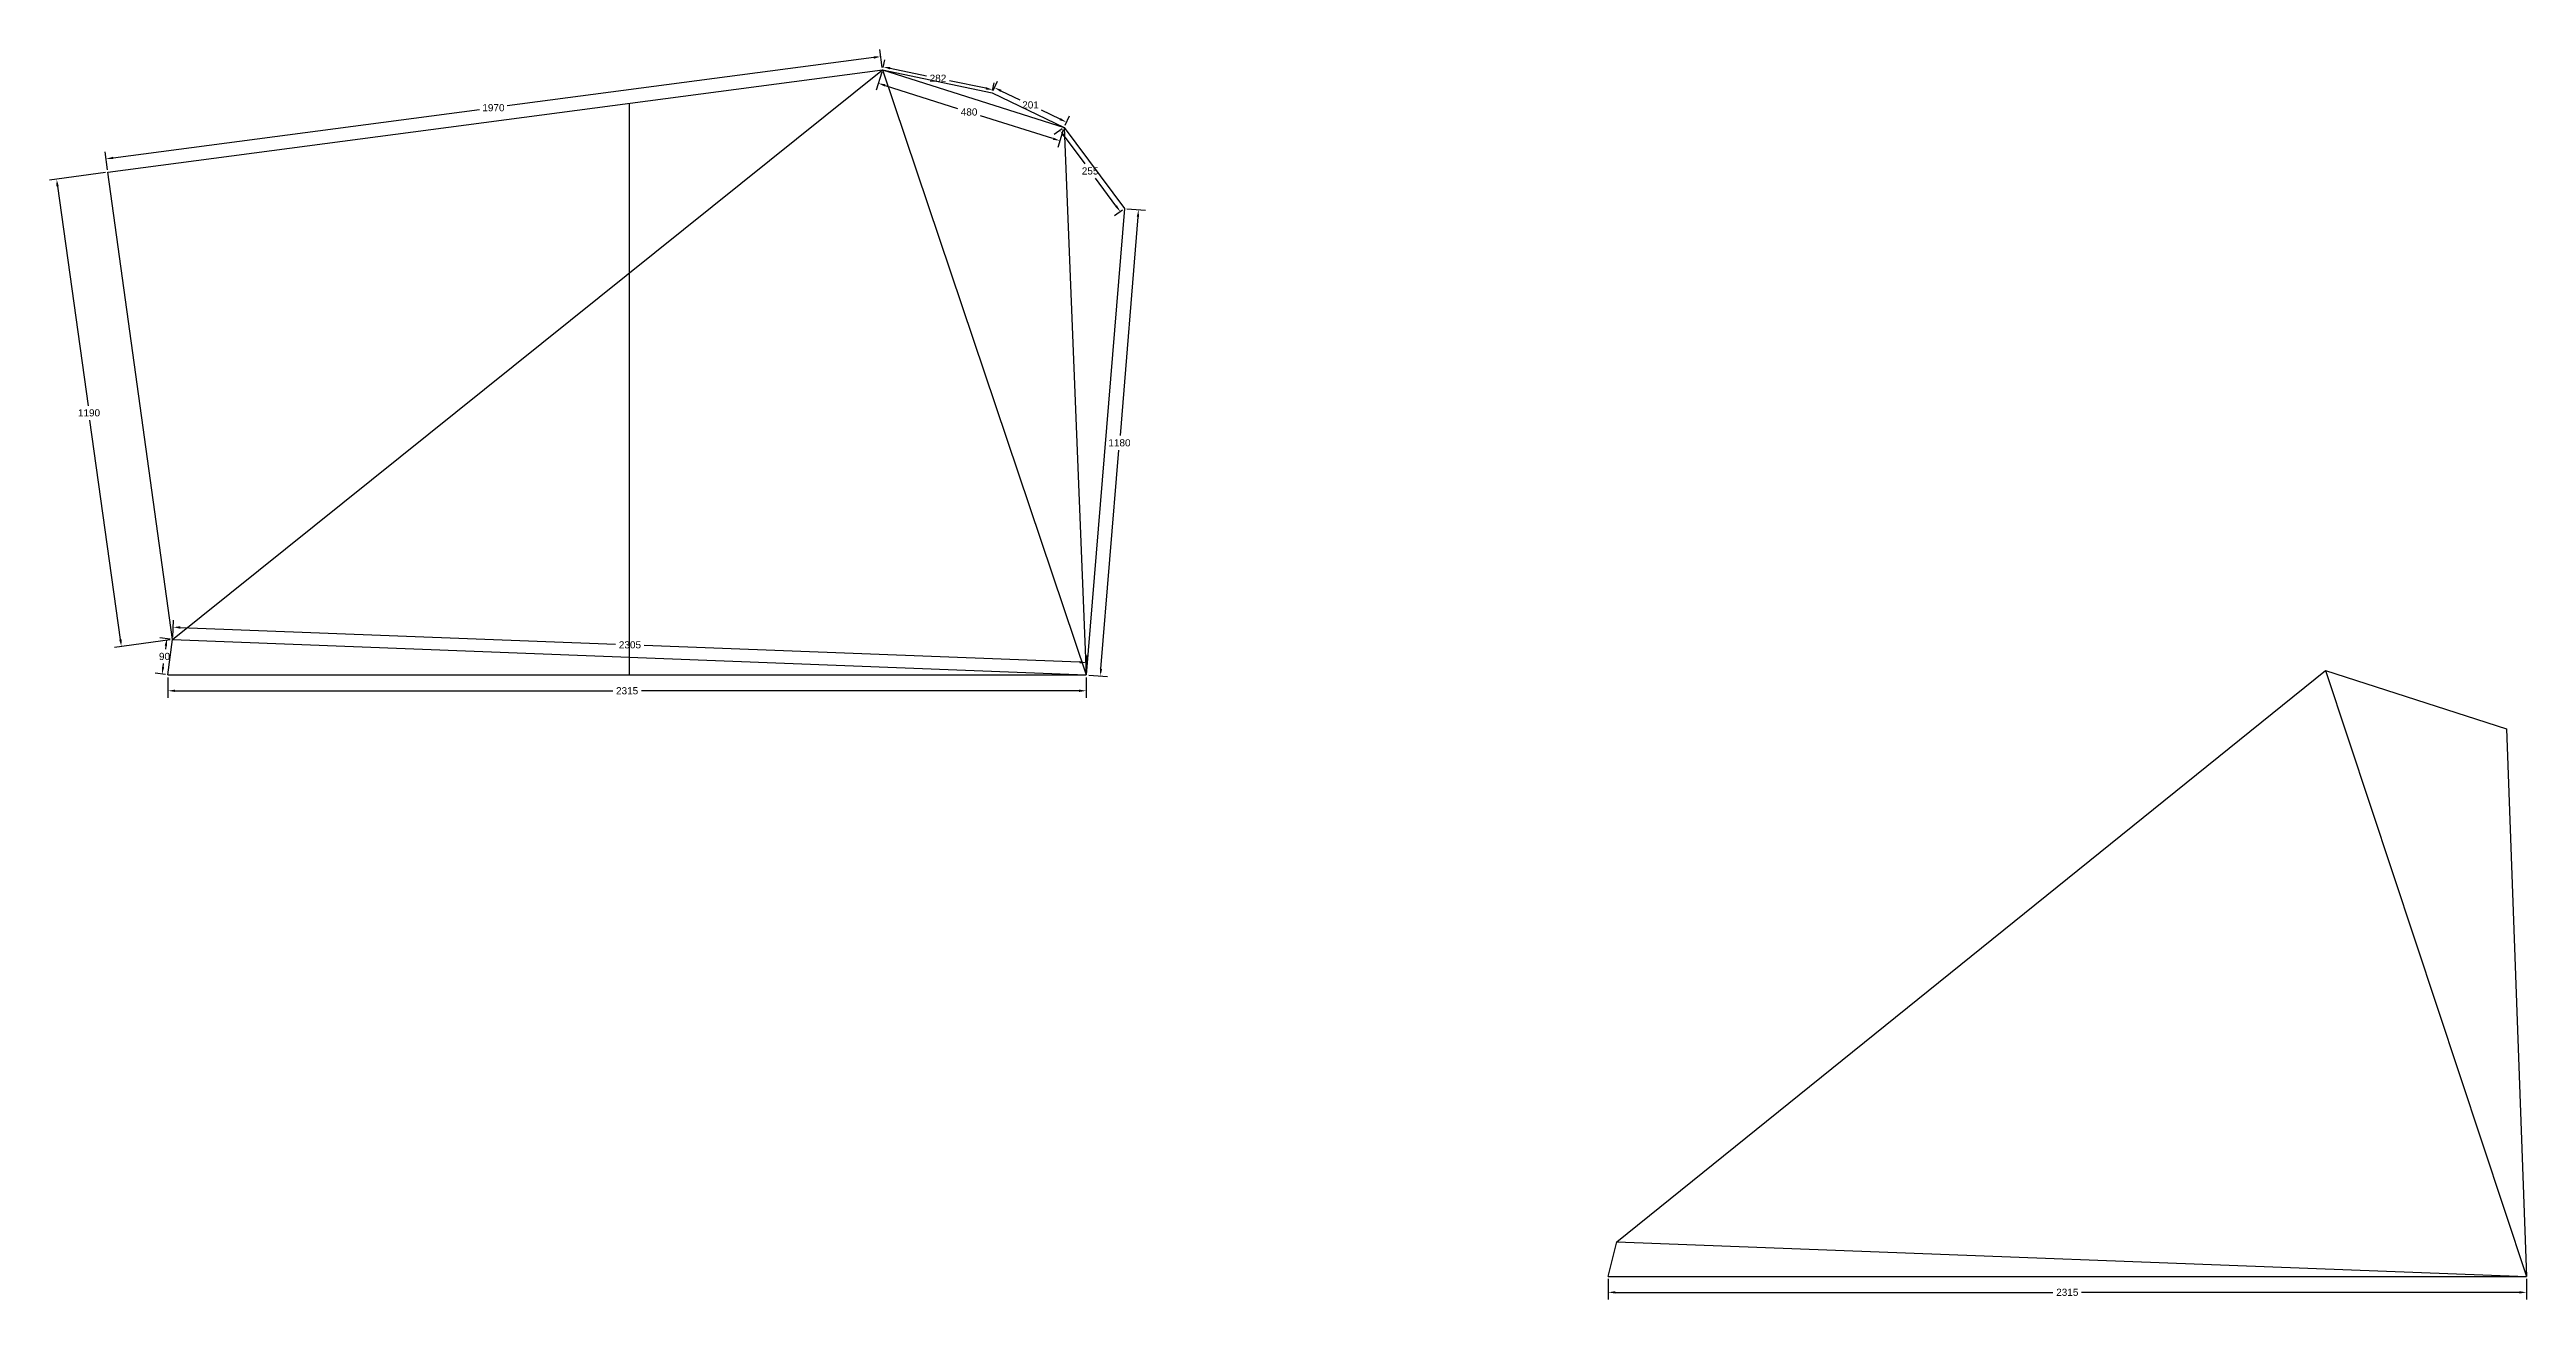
# Model space of a CAD drawing. Header units: inches. Extents: x -2903 to 3367, y -161 to 1064.
# Drawn here: x -796.1 to -733.6, y 799.6 to 831.1 of the extents above; entities that cross this region are included whole.
import ezdxf

# ---------------------------------------------------------------- set-up
doc = ezdxf.new("R2010")
doc.units = ezdxf.units.IN
doc.header["$MEASUREMENT"] = 0
doc.styles.get("Standard").update_dxf_attribs({"font": 'arial.ttf'})
doc.dimstyles.get("Standard").update_dxf_attribs({"dimtxt": 0.18, "dimasz": 0.18, "dimexe": 0.18, "dimexo": 0.0625, "dimgap": 0.09, "dimtad": 0, "dimtih": 1, "dimtoh": 1, "dimdec": 0, "dimlfac": 100, "dimzin": 0, "dimdsep": 46, "dimtxsty": 'Standard', "dimcen": 0.09, "dimadec": 0, "dimazin": 0, "dimtfac": 1, "dimtdec": 0, "dimtofl": 0, "dimtmove": 0, "dimatfit": 3, "dimfxl": 1, "dimtolj": 1, "dimtzin": 0, "dimarcsym": 0})

msp = doc.modelspace()

# ---------------------------------------------------------------- blocks, each defined once
blk = doc.blocks.new('*D261')
at = {"color": 0, "lineweight": -2, "transparency": 16777216}
for p, q in [((-756.786, 800.117), (-756.786, 799.599)), ((-733.636, 800.117), (-733.636, 799.599)), ((-756.606, 799.779), (-745.572, 799.779)), ((-733.816, 799.779), (-744.85, 799.779))]:
    blk.add_line(p, q, dxfattribs=at)
at = {"color": 0, "transparency": 16777216}
for points in [[(-756.606, 799.809), (-756.606, 799.749), (-756.786, 799.779)], [(-733.816, 799.809), (-733.816, 799.749), (-733.636, 799.779)]]:
    blk.add_solid(points, dxfattribs=at)
at = {"layer": 'Defpoints', "color": 0, "transparency": 16777216}
for p in [(-756.786, 800.18), (-733.636, 800.18), (-733.636, 799.779)]:
    blk.add_point(p, dxfattribs=at)
at = {"color": 0, "transparency": 16777216, "insert": (-745.211, 799.779), "char_height": 0.18, "attachment_point": 5}
blk.add_mtext('\\A1;2315', dxfattribs=at)
blk = doc.blocks.new('*D245')
at = {"color": 0, "lineweight": -2, "transparency": 16777216}
for p, q in [((-793.091, 815.288), (-793.091, 814.77)), ((-792.911, 814.95), (-781.877, 814.95)), ((-770.121, 814.95), (-781.155, 814.95)), ((-769.941, 815.288), (-769.941, 814.77))]:
    blk.add_line(p, q, dxfattribs=at)
at = {"color": 0, "transparency": 16777216}
for points in [[(-792.911, 814.98), (-792.911, 814.92), (-793.091, 814.95)], [(-770.121, 814.98), (-770.121, 814.92), (-769.941, 814.95)]]:
    blk.add_solid(points, dxfattribs=at)
at = {"layer": 'Defpoints', "color": 0, "transparency": 16777216}
for p in [(-793.091, 815.351), (-769.941, 815.351), (-769.941, 814.95)]:
    blk.add_point(p, dxfattribs=at)
at = {"color": 0, "transparency": 16777216, "insert": (-781.516, 814.95), "char_height": 0.18, "attachment_point": 5}
blk.add_mtext('\\A1;2315', dxfattribs=at)
blk = doc.blocks.new('*D246')
at = {"color": 0, "lineweight": -2, "transparency": 16777216}
for p, q in [((-792.971, 816.306), (-792.954, 816.734)), ((-792.782, 816.547), (-781.806, 816.122)), ((-770.109, 815.668), (-781.084, 816.094)), ((-769.938, 815.413), (-769.922, 815.841))]:
    blk.add_line(p, q, dxfattribs=at)
at = {"color": 0, "transparency": 16777216}
for points in [[(-792.78, 816.577), (-792.783, 816.517), (-792.961, 816.554)], [(-770.107, 815.698), (-770.11, 815.638), (-769.929, 815.661)]]:
    blk.add_solid(points, dxfattribs=at)
at = {"layer": 'Defpoints', "color": 0, "transparency": 16777216}
for p in [(-792.973, 816.243), (-792.961, 816.554), (-769.941, 815.351)]:
    blk.add_point(p, dxfattribs=at)
at = {"color": 0, "transparency": 16777216, "insert": (-781.445, 816.108), "char_height": 0.18, "attachment_point": 5}
blk.add_mtext('\\A1;2305', dxfattribs=at)
blk = doc.blocks.new('*D247')
at = {"color": 0, "lineweight": -2, "transparency": 16777216}
for p, q in [((-793.035, 816.251), (-793.298, 816.286)), ((-793.214, 815.549), (-793.202, 815.634)), ((-793.143, 816.084), (-793.155, 815.998)), ((-793.153, 815.359), (-793.416, 815.394))]:
    blk.add_line(p, q, dxfattribs=at)
at = {"color": 0, "transparency": 16777216}
for points in [[(-793.173, 816.088), (-793.113, 816.08), (-793.12, 816.262)], [(-793.243, 815.552), (-793.184, 815.545), (-793.237, 815.37)]]:
    blk.add_solid(points, dxfattribs=at)
at = {"layer": 'Defpoints', "color": 0, "transparency": 16777216}
for p in [(-793.12, 816.262), (-792.973, 816.243), (-793.091, 815.351)]:
    blk.add_point(p, dxfattribs=at)
at = {"color": 0, "transparency": 16777216, "insert": (-793.178, 815.816), "char_height": 0.18, "attachment_point": 5}
blk.add_mtext('\\A1;90', dxfattribs=at)
blk = doc.blocks.new('*D248')
at = {"color": 0, "lineweight": -2, "transparency": 16777216}
for p, q in [((-794.669, 828.022), (-796.076, 827.827)), ((-795.873, 827.673), (-795.106, 822.14)), ((-794.289, 816.243), (-795.056, 821.776)), ((-793.035, 816.235), (-794.442, 816.04))]:
    blk.add_line(p, q, dxfattribs=at)
at = {"color": 0, "transparency": 16777216}
for points in [[(-795.843, 827.677), (-795.903, 827.669), (-795.898, 827.852)], [(-794.259, 816.247), (-794.319, 816.238), (-794.264, 816.064)]]:
    blk.add_solid(points, dxfattribs=at)
at = {"layer": 'Defpoints', "color": 0, "transparency": 16777216}
for p in [(-794.607, 828.031), (-795.898, 827.852), (-792.973, 816.243)]:
    blk.add_point(p, dxfattribs=at)
at = {"color": 0, "transparency": 16777216, "insert": (-795.081, 821.958), "char_height": 0.18, "attachment_point": 5}
blk.add_mtext('\\A1;1190', dxfattribs=at)
blk = doc.blocks.new('*D249')
at = {"color": 0, "lineweight": -2, "transparency": 16777216}
for p, q in [((-775.085, 830.672), (-775.144, 831.122)), ((-775.299, 830.92), (-784.536, 829.701)), ((-794.473, 828.388), (-785.236, 829.608)), ((-794.615, 828.092), (-794.675, 828.543))]:
    blk.add_line(p, q, dxfattribs=at)
at = {"color": 0, "transparency": 16777216}
for points in [[(-775.303, 830.95), (-775.295, 830.891), (-775.121, 830.944)], [(-794.476, 828.418), (-794.469, 828.359), (-794.651, 828.365)]]:
    blk.add_solid(points, dxfattribs=at)
at = {"layer": 'Defpoints', "color": 0, "transparency": 16777216}
for p in [(-775.121, 830.944), (-775.076, 830.61), (-794.607, 828.031)]:
    blk.add_point(p, dxfattribs=at)
at = {"color": 0, "transparency": 16777216, "insert": (-784.886, 829.654), "char_height": 0.18, "attachment_point": 5}
blk.add_mtext('\\A1;1970', dxfattribs=at)
blk = doc.blocks.new('*D250')
at = {"color": 0, "lineweight": -2, "transparency": 16777216}
for p, q in [((-768.64, 826.903), (-769.09, 821.384)), ((-768.919, 827.107), (-768.446, 827.068)), ((-769.57, 815.501), (-769.12, 821.02)), ((-769.878, 815.346), (-769.405, 815.307))]:
    blk.add_line(p, q, dxfattribs=at)
at = {"color": 0, "transparency": 16777216}
for points in [[(-768.67, 826.906), (-768.61, 826.901), (-768.625, 827.083)], [(-769.6, 815.504), (-769.54, 815.499), (-769.585, 815.322)]]:
    blk.add_solid(points, dxfattribs=at)
at = {"layer": 'Defpoints', "color": 0, "transparency": 16777216}
for p in [(-768.981, 827.112), (-769.941, 815.351), (-769.585, 815.322)]:
    blk.add_point(p, dxfattribs=at)
at = {"color": 0, "transparency": 16777216, "insert": (-769.105, 821.202), "char_height": 0.18, "attachment_point": 5}
blk.add_mtext('\\A1;1180', dxfattribs=at)
blk = doc.blocks.new('*D251')
at = {"color": 0, "lineweight": -2, "transparency": 16777216}
for p, q in [((-775.095, 830.55), (-775.238, 830.1)), ((-775.012, 830.217), (-773.188, 829.639)), ((-770.78, 828.876), (-772.604, 829.454)), ((-770.52, 829.1), (-770.662, 828.65))]:
    blk.add_line(p, q, dxfattribs=at)
at = {"color": 0, "transparency": 16777216}
for points in [[(-775.003, 830.246), (-775.021, 830.189), (-775.184, 830.272)], [(-770.77, 828.904), (-770.789, 828.847), (-770.608, 828.821)]]:
    blk.add_solid(points, dxfattribs=at)
at = {"layer": 'Defpoints', "color": 0, "transparency": 16777216}
for p in [(-775.076, 830.61), (-770.608, 828.821), (-770.501, 829.159)]:
    blk.add_point(p, dxfattribs=at)
at = {"color": 0, "transparency": 16777216, "insert": (-772.896, 829.546), "char_height": 0.18, "attachment_point": 5}
blk.add_mtext('\\A1;480', dxfattribs=at)
blk = doc.blocks.new('*D252')
at = {"color": 0, "lineweight": -2, "transparency": 16777216}
for p, q in [((-770.551, 829.122), (-770.749, 828.976)), ((-770.497, 828.938), (-769.979, 828.241)), ((-769.192, 827.18), (-769.709, 827.877)), ((-769.031, 827.074), (-769.229, 826.928))]:
    blk.add_line(p, q, dxfattribs=at)
at = {"color": 0, "transparency": 16777216}
for points in [[(-770.473, 828.956), (-770.521, 828.92), (-770.604, 829.083)], [(-769.168, 827.197), (-769.216, 827.162), (-769.084, 827.035)]]:
    blk.add_solid(points, dxfattribs=at)
at = {"layer": 'Defpoints', "color": 0, "transparency": 16777216}
for p in [(-770.501, 829.159), (-769.084, 827.035), (-768.981, 827.112)]:
    blk.add_point(p, dxfattribs=at)
at = {"color": 0, "transparency": 16777216, "insert": (-769.844, 828.059), "char_height": 0.18, "attachment_point": 5}
blk.add_mtext('\\A1;255', dxfattribs=at)
blk = doc.blocks.new('*D253')
at = {"color": 0, "lineweight": -2, "transparency": 16777216}
for p, q in [((-775.064, 830.671), (-775.023, 830.862)), ((-774.884, 830.649), (-773.97, 830.457)), ((-772.476, 830.144), (-773.391, 830.336)), ((-772.303, 830.092), (-772.263, 830.284))]:
    blk.add_line(p, q, dxfattribs=at)
at = {"color": 0, "transparency": 16777216}
for points in [[(-774.878, 830.679), (-774.89, 830.62), (-775.06, 830.686)], [(-772.47, 830.174), (-772.482, 830.115), (-772.3, 830.107)]]:
    blk.add_solid(points, dxfattribs=at)
at = {"layer": 'Defpoints', "color": 0, "transparency": 16777216}
for p in [(-775.076, 830.61), (-775.06, 830.686), (-772.316, 830.031)]:
    blk.add_point(p, dxfattribs=at)
at = {"color": 0, "transparency": 16777216, "insert": (-773.68, 830.397), "char_height": 0.18, "attachment_point": 5}
blk.add_mtext('\\A1;282', dxfattribs=at)
blk = doc.blocks.new('*D254')
at = {"color": 0, "lineweight": -2, "transparency": 16777216}
for p, q in [((-772.289, 830.087), (-772.176, 830.322)), ((-772.092, 830.082), (-771.619, 829.855)), ((-770.601, 829.366), (-771.073, 829.593)), ((-770.474, 829.216), (-770.361, 829.451))]:
    blk.add_line(p, q, dxfattribs=at)
at = {"color": 0, "transparency": 16777216}
for points in [[(-772.079, 830.109), (-772.105, 830.055), (-772.254, 830.16)], [(-770.588, 829.393), (-770.614, 829.339), (-770.439, 829.289)]]:
    blk.add_solid(points, dxfattribs=at)
at = {"layer": 'Defpoints', "color": 0, "transparency": 16777216}
for p in [(-772.316, 830.031), (-770.439, 829.289), (-770.501, 829.159)]:
    blk.add_point(p, dxfattribs=at)
at = {"color": 0, "transparency": 16777216, "insert": (-771.346, 829.724), "char_height": 0.18, "attachment_point": 5}
blk.add_mtext('\\A1;201', dxfattribs=at)

# ---------------------------------------------------------------- dimensions: what is measured, and where the dimension line sits
for p1, p2, distance, picture, middle in [((-794.607, 828.031), (-775.076, 830.61), 0.337, '*D249', (-784.886, 829.654)), ((-775.076, 830.61), (-770.501, 829.159), -0.355, '*D251', (-772.896, 829.546)), ((-772.316, 830.031), (-775.076, 830.61), -0.078, '*D253', (-773.68, 830.397)), ((-772.316, 830.031), (-770.501, 829.159), 0.143, '*D254', (-771.346, 829.724)), ((-770.501, 829.159), (-768.981, 827.112), -0.129, '*D252', (-769.844, 828.059)), ((-792.973, 816.243), (-794.607, 828.031), 1.303, '*D248', (-795.081, 821.958)), ((-768.981, 827.112), (-769.941, 815.351), 0.357, '*D250', (-769.105, 821.202)), ((-769.941, 815.351), (-792.973, 816.243), -0.311, '*D246', (-781.445, 816.108))]:
    dim = msp.add_aligned_dim(p1=p1, p2=p2, distance=distance, dimstyle='Standard')
    dim.commit()
    dim.dimension.update_dxf_attribs({"geometry": picture, "text_midpoint": middle})
dim = msp.add_linear_dim(base=(-793.12, 816.262), p1=(-793.091, 815.351), p2=(-792.973, 816.243), angle=82.51252, dimstyle='Standard')
dim.commit()
dim.dimension.update_dxf_attribs({"geometry": '*D247', "text_midpoint": (-793.178, 815.816), "dimtype": 161})
for base, p1, p2, picture, middle in [((-769.941, 814.95), (-793.091, 815.351), (-769.941, 815.351), '*D245', (-781.516, 814.95)), ((-733.636, 799.779), (-756.786, 800.18), (-733.636, 800.18), '*D261', (-745.211, 799.779))]:
    dim = msp.add_linear_dim(base=base, p1=p1, p2=p2, dimstyle='Standard')
    dim.commit()
    dim.dimension.update_dxf_attribs({"geometry": picture, "text_midpoint": middle, "dimtype": 160})

# ---------------------------------------------------------------- linework, layer by layer
for p, q in [((-794.607, 828.031), (-775.076, 830.61)), ((-792.973, 816.243), (-775.076, 830.61)), ((-775.076, 830.61), (-769.941, 815.351)), ((-775.076, 830.61), (-770.501, 829.159)), ((-775.076, 830.61), (-772.316, 830.031)), ((-772.316, 830.031), (-770.501, 829.159)), ((-781.457, 815.351), (-781.457, 829.767)), ((-770.501, 829.159), (-769.941, 815.351)), ((-770.501, 829.159), (-768.981, 827.112)), ((-792.973, 816.243), (-794.607, 828.031)), ((-768.981, 827.112), (-769.941, 815.351)), ((-793.091, 815.351), (-792.973, 816.243)), ((-792.973, 816.243), (-769.941, 815.351)), ((-793.091, 815.351), (-769.941, 815.351)), ((-756.569, 801.053), (-738.705, 815.461)), ((-738.705, 815.461), (-733.636, 800.18)), ((-738.705, 815.461), (-734.136, 813.991)), ((-734.136, 813.991), (-733.636, 800.18)), ((-756.786, 800.18), (-756.569, 801.053)), ((-756.569, 801.053), (-733.636, 800.18)), ((-756.786, 800.18), (-733.636, 800.18))]:
    msp.add_line(p, q)

msp.set_redraw_order([(e.dxf.handle, doc.entitydb.next_handle()) for e in msp.query("TEXT MTEXT ATTDEF DIMENSION ARC_DIMENSION")])  # texts and dimensions are drawn at this point

doc.saveas('drawing.dxf')
